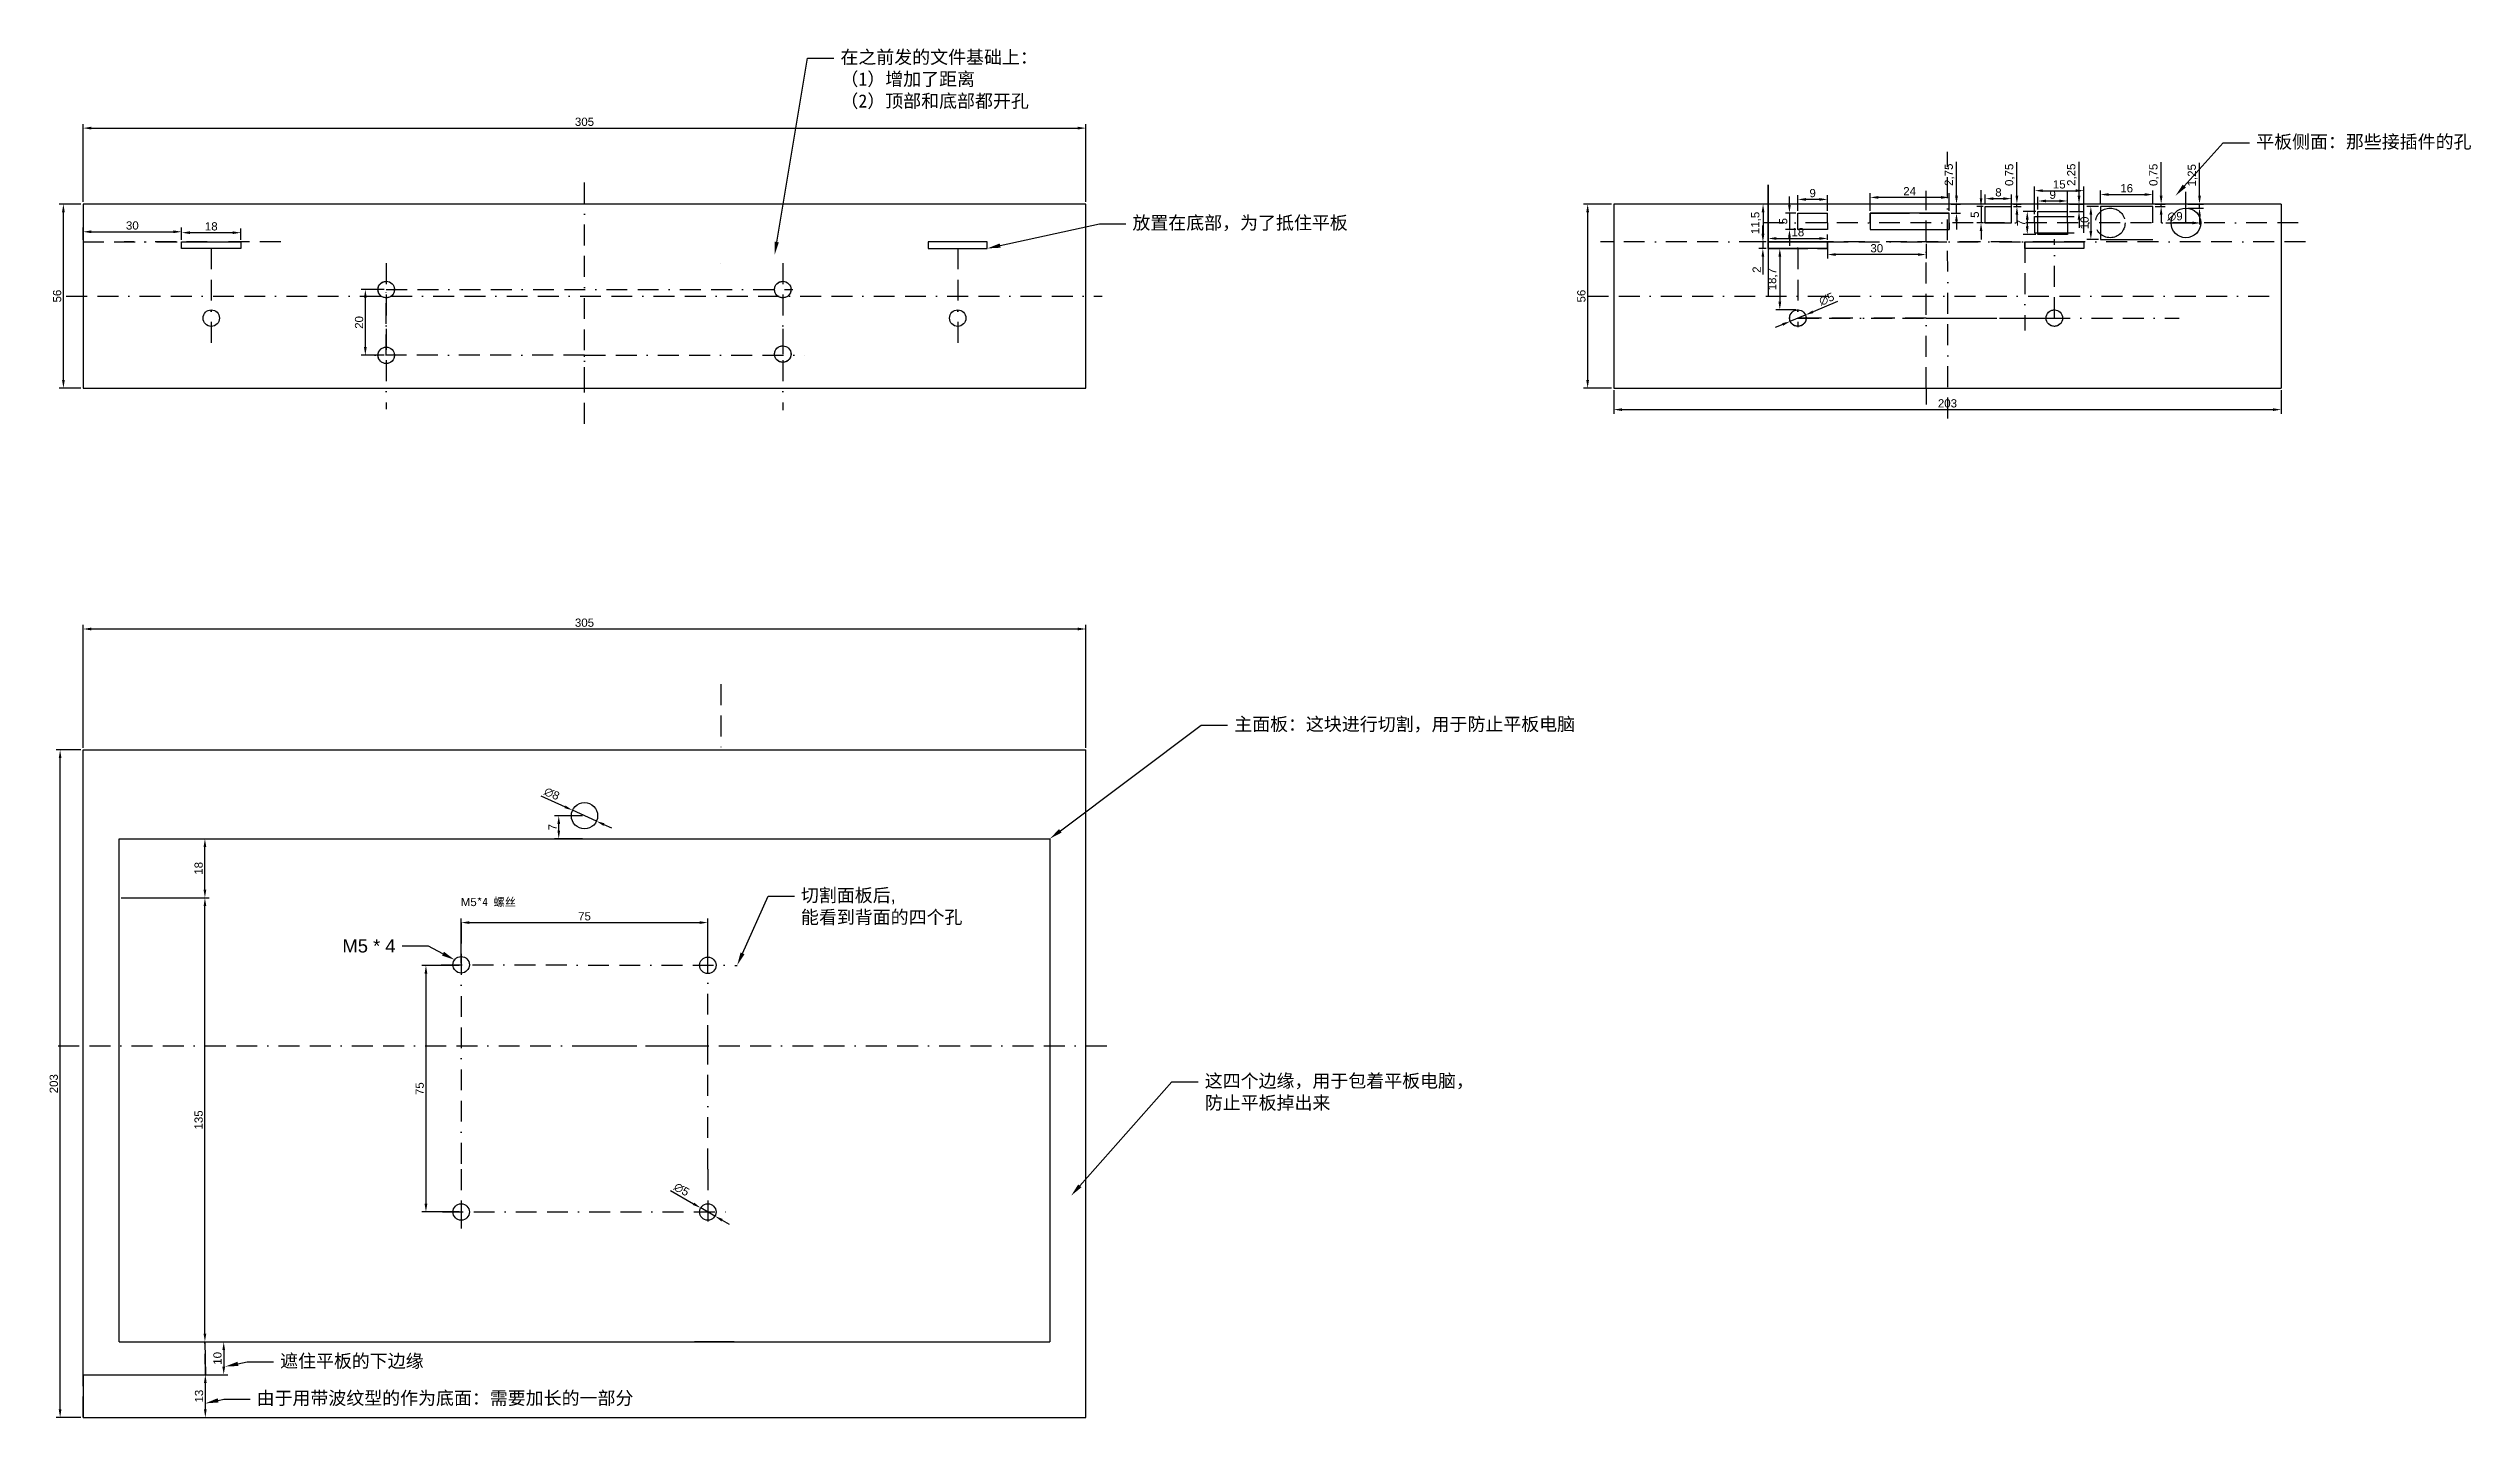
# Model space of a CAD drawing. Header units: millimetres. Extents: x -11 to 726, y 187 to 603.
import ezdxf
from ezdxf import colors
from ezdxf.entities.mleader import LeaderData, LeaderLine
from ezdxf.math import Vec2, Vec3

# ---------------------------------------------------------------- set-up
doc = ezdxf.new("R2010")
doc.units = ezdxf.units.MM
doc.linetypes.add('ACAD_ISO02W100', pattern=[15, 12, -3])
doc.linetypes.add('BORDER2', pattern=[22.225, 6.35, -3.175, 6.35, -3.175, 0, -3.175])
doc.layers.add('实线层', color=7, linetype='Continuous', lineweight=30)
doc.layers.add('注释层', color=245, linetype='Continuous', lineweight=30)
for name, color, linetype in [('标注层', 30, 'Continuous'), ('虚线层', 160, 'ACAD_ISO02W100'), ('辅助层', 240, 'BORDER2')]:
    doc.layers.add(name, color=color, linetype=linetype)
doc.styles.get("Standard").update_dxf_attribs({"font": 'arial.ttf'})
doc.dimstyles.new('ISO-25', dxfattribs={"dimtxt": 2.5, "dimasz": 2.5, "dimexe": 1.25, "dimexo": 0.625, "dimtad": 1, "dimtxsty": 'Standard', "dimcen": 2.5, "dimadec": 0, "dimazin": 0, "dimtfac": 1, "dimtmove": 0, "dimatfit": 3, "dimfxl": 1, "dimarcsym": 0})

msp = doc.modelspace()

# ---------------------------------------------------------------- texts
at = {"layer": '注释层', "insert": (114.875, 345.015), "char_height": 2.5, "attachment_point": 1}
msp.add_mtext_dynamic_manual_height_columns('M5{\\fSimSun|b0|i0|c134|p2;*4 螺丝}', width=22.86849, gutter_width=12.5, heights=[0], dxfattribs=at)

# ---------------------------------------------------------------- blocks, each defined once
blk = doc.blocks.new('*D3')
at = {"layer": 'Defpoints', "color": 0, "transparency": 16777216}
for p in [(305, 426.78), (0, 390), (305, 390)]:
    blk.add_point(p, dxfattribs=at)
at = {"layer": '标注层', "color": 0, "lineweight": -2, "transparency": 16777216}
for p, q in [((0, 390.62), (0, 428.03)), ((305, 390.62), (305, 428.03)), ((2.5, 426.78), (302.5, 426.78))]:
    blk.add_line(p, q, dxfattribs=at)
at = {"layer": '标注层', "color": 0, "transparency": 16777216}
for points in [[(2.5, 427.19), (2.5, 426.36), (0, 426.78)], [(302.5, 427.19), (302.5, 426.36), (305, 426.78)]]:
    blk.add_solid(points, dxfattribs=at)
at = {"layer": '标注层', "color": 0, "transparency": 16777216, "insert": (152.5, 428.68), "char_height": 2.5, "attachment_point": 5}
blk.add_mtext('305', dxfattribs=at)
blk = doc.blocks.new('*D4')
at = {"layer": 'Defpoints', "color": 0, "transparency": 16777216}
for p in [(148.86, 371.65), (156.14, 368.35)]:
    blk.add_point(p, dxfattribs=at)
at = {"layer": '标注层', "color": 0, "lineweight": -2, "transparency": 16777216}
for p, q in [((139.19, 376.04), (146.58, 372.69)), ((156.14, 368.35), (148.86, 371.65)), ((158.42, 367.31), (160.7, 366.28))]:
    blk.add_line(p, q, dxfattribs=at)
at = {"layer": '标注层', "color": 0, "transparency": 16777216}
for points in [[(146.75, 373.07), (146.41, 372.31), (148.86, 371.65)], [(158.59, 367.69), (158.25, 366.93), (156.14, 368.35)]]:
    blk.add_solid(points, dxfattribs=at)
at = {"layer": '标注层', "color": 0, "transparency": 16777216, "insert": (142.56, 376.67), "char_height": 2.5, "attachment_point": 5, "rotation": 335.59438}
blk.add_mtext('∅8', dxfattribs=at)
blk = doc.blocks.new('*D5')
at = {"layer": 'Defpoints', "color": 0, "transparency": 16777216}
for p in [(305, 579.08), (0, 556), (305, 556)]:
    blk.add_point(p, dxfattribs=at)
at = {"layer": '标注层', "color": 0, "lineweight": -2, "transparency": 16777216}
for p, q in [((0, 556.62), (0, 580.33)), ((2.5, 579.08), (302.5, 579.08)), ((305, 556.62), (305, 580.33))]:
    blk.add_line(p, q, dxfattribs=at)
at = {"layer": '标注层', "color": 0, "transparency": 16777216}
for points in [[(2.5, 579.5), (2.5, 578.67), (0, 579.08)], [(302.5, 579.5), (302.5, 578.67), (305, 579.08)]]:
    blk.add_solid(points, dxfattribs=at)
at = {"layer": '标注层', "color": 0, "transparency": 16777216, "insert": (152.5, 580.99), "char_height": 2.5, "attachment_point": 5}
blk.add_mtext('305', dxfattribs=at)
blk = doc.blocks.new('*D6')
at = {"layer": 'Defpoints', "color": 0, "transparency": 16777216}
for p in [(144.67, 370), (152.5, 370), (152.5, 363)]:
    blk.add_point(p, dxfattribs=at)
at = {"layer": '标注层', "color": 0, "lineweight": -2, "transparency": 16777216}
for p, q in [((151.88, 370), (143.42, 370)), ((151.88, 363), (143.42, 363)), ((144.67, 365.5), (144.67, 367.5))]:
    blk.add_line(p, q, dxfattribs=at)
at = {"layer": '标注层', "color": 0, "transparency": 16777216}
for points in [[(144.26, 367.5), (145.09, 367.5), (144.67, 370)], [(144.26, 365.5), (145.09, 365.5), (144.67, 363)]]:
    blk.add_solid(points, dxfattribs=at)
at = {"layer": '标注层', "color": 0, "transparency": 16777216, "insert": (142.8, 366.5), "char_height": 2.5, "attachment_point": 5, "rotation": 90}
blk.add_mtext('7', dxfattribs=at)
blk = doc.blocks.new('*D7')
at = {"layer": 'Defpoints', "color": 0, "transparency": 16777216}
for p in [(543.47, 558.01), (543.47, 553.25), (567.47, 553.25)]:
    blk.add_point(p, dxfattribs=at)
at = {"layer": '标注层', "color": 0, "lineweight": -2, "transparency": 16777216}
for p, q in [((543.47, 553.88), (543.47, 559.26)), ((564.97, 558.01), (545.97, 558.01)), ((567.47, 553.88), (567.47, 559.26))]:
    blk.add_line(p, q, dxfattribs=at)
at = {"layer": '标注层', "color": 0, "transparency": 16777216}
for points in [[(545.97, 558.43), (545.97, 557.59), (543.47, 558.01)], [(564.97, 558.43), (564.97, 557.59), (567.47, 558.01)]]:
    blk.add_solid(points, dxfattribs=at)
at = {"layer": '标注层', "color": 0, "transparency": 16777216, "insert": (555.47, 559.89), "char_height": 2.5, "attachment_point": 5}
blk.add_mtext('24', dxfattribs=at)
blk = doc.blocks.new('*D8')
at = {"layer": 'Defpoints', "color": 0, "transparency": 16777216}
for p in [(521.47, 557.4), (521.47, 553.25), (530.47, 553.25)]:
    blk.add_point(p, dxfattribs=at)
at = {"layer": '标注层', "color": 0, "lineweight": -2, "transparency": 16777216}
for p, q in [((521.47, 553.88), (521.47, 558.65)), ((527.97, 557.4), (523.97, 557.4)), ((530.47, 553.88), (530.47, 558.65))]:
    blk.add_line(p, q, dxfattribs=at)
at = {"layer": '标注层', "color": 0, "transparency": 16777216}
for points in [[(523.97, 557.82), (523.97, 556.98), (521.47, 557.4)], [(527.97, 557.82), (527.97, 556.98), (530.47, 557.4)]]:
    blk.add_solid(points, dxfattribs=at)
at = {"layer": '标注层', "color": 0, "transparency": 16777216, "insert": (525.97, 559.3), "char_height": 2.5, "attachment_point": 5}
blk.add_mtext('9', dxfattribs=at)
blk = doc.blocks.new('*D9')
at = {"layer": 'Defpoints', "color": 0, "transparency": 16777216}
for p in [(30, 345), (37.07, 345), (30, 210)]:
    blk.add_point(p, dxfattribs=at)
at = {"layer": '标注层', "color": 0, "lineweight": -2, "transparency": 16777216}
for p, q in [((30.63, 345), (38.32, 345)), ((37.07, 212.5), (37.07, 342.5)), ((30.63, 210), (38.32, 210))]:
    blk.add_line(p, q, dxfattribs=at)
at = {"layer": '标注层', "color": 0, "transparency": 16777216}
for points in [[(36.66, 342.5), (37.49, 342.5), (37.07, 345)], [(36.66, 212.5), (37.49, 212.5), (37.07, 210)]]:
    blk.add_solid(points, dxfattribs=at)
at = {"layer": '标注层', "color": 0, "transparency": 16777216, "insert": (35.17, 277.5), "char_height": 2.5, "attachment_point": 5, "rotation": 90}
blk.add_mtext('135', dxfattribs=at)
blk = doc.blocks.new('*D10')
at = {"layer": 'Defpoints', "color": 0, "transparency": 16777216}
for p in [(11, 363), (37.07, 363), (11, 345)]:
    blk.add_point(p, dxfattribs=at)
at = {"layer": '标注层', "color": 0, "lineweight": -2, "transparency": 16777216}
for p, q in [((11.63, 363), (38.32, 363)), ((37.07, 347.5), (37.07, 360.5)), ((11.63, 345), (38.32, 345))]:
    blk.add_line(p, q, dxfattribs=at)
at = {"layer": '标注层', "color": 0, "transparency": 16777216}
for points in [[(36.66, 360.5), (37.49, 360.5), (37.07, 363)], [(36.66, 347.5), (37.49, 347.5), (37.07, 345)]]:
    blk.add_solid(points, dxfattribs=at)
at = {"layer": '标注层', "color": 0, "transparency": 16777216, "insert": (35.17, 354), "char_height": 2.5, "attachment_point": 5, "rotation": 90}
blk.add_mtext('18', dxfattribs=at)
blk = doc.blocks.new('*D11')
at = {"layer": 'Defpoints', "color": 0, "transparency": 16777216}
for p in [(578.47, 555.25), (577.18, 550.25), (578.47, 550.25)]:
    blk.add_point(p, dxfattribs=at)
at = {"layer": '标注层', "color": 0, "lineweight": -2, "transparency": 16777216}
for p, q in [((577.18, 557.75), (577.18, 560.25)), ((577.85, 555.25), (575.93, 555.25)), ((577.18, 555.25), (577.18, 550.25)), ((577.85, 550.25), (575.93, 550.25)), ((577.18, 547.75), (577.18, 545.25))]:
    blk.add_line(p, q, dxfattribs=at)
at = {"layer": '标注层', "color": 0, "transparency": 16777216}
for points in [[(576.77, 557.75), (577.6, 557.75), (577.18, 555.25)], [(576.77, 547.75), (577.6, 547.75), (577.18, 550.25)]]:
    blk.add_solid(points, dxfattribs=at)
at = {"layer": '标注层', "color": 0, "transparency": 16777216, "insert": (575.29, 552.75), "char_height": 2.5, "attachment_point": 5, "rotation": 90}
blk.add_mtext('5', dxfattribs=at)
blk = doc.blocks.new('*D12')
at = {"layer": 'Defpoints', "color": 0, "transparency": 16777216}
for p in [(594.47, 553.75), (591.24, 546.75), (594.47, 546.75)]:
    blk.add_point(p, dxfattribs=at)
at = {"layer": '标注层', "color": 0, "lineweight": -2, "transparency": 16777216}
for p, q in [((593.85, 553.75), (589.99, 553.75)), ((593.85, 546.75), (589.99, 546.75)), ((591.24, 551.25), (591.24, 549.25))]:
    blk.add_line(p, q, dxfattribs=at)
at = {"layer": '标注层', "color": 0, "transparency": 16777216}
for points in [[(590.82, 551.25), (591.66, 551.25), (591.24, 553.75)], [(590.82, 549.25), (591.66, 549.25), (591.24, 546.75)]]:
    blk.add_solid(points, dxfattribs=at)
at = {"layer": '标注层', "color": 0, "transparency": 16777216, "insert": (589.37, 550.25), "char_height": 2.5, "attachment_point": 5, "rotation": 90}
blk.add_mtext('7', dxfattribs=at)
blk = doc.blocks.new('*D13')
at = {"layer": 'Defpoints', "color": 0, "transparency": 16777216}
for p in [(530.47, 544.5), (530.47, 540.64), (560.47, 544.5)]:
    blk.add_point(p, dxfattribs=at)
at = {"layer": '标注层', "color": 0, "lineweight": -2, "transparency": 16777216}
for p, q in [((530.47, 543.88), (530.47, 539.39)), ((557.97, 540.64), (532.97, 540.64)), ((560.47, 543.88), (560.47, 539.39))]:
    blk.add_line(p, q, dxfattribs=at)
at = {"layer": '标注层', "color": 0, "transparency": 16777216}
for points in [[(532.97, 541.05), (532.97, 540.22), (530.47, 540.64)], [(557.97, 541.05), (557.97, 540.22), (560.47, 540.64)]]:
    blk.add_solid(points, dxfattribs=at)
at = {"layer": '标注层', "color": 0, "transparency": 16777216, "insert": (545.47, 542.54), "char_height": 2.5, "attachment_point": 5}
blk.add_mtext('30', dxfattribs=at)
blk = doc.blocks.new('*D14')
at = {"layer": 'Defpoints', "color": 0, "transparency": 16777216}
for p in [(512.47, 556), (510.89, 544.5), (512.47, 544.5)]:
    blk.add_point(p, dxfattribs=at)
at = {"layer": '标注层', "color": 0, "lineweight": -2, "transparency": 16777216}
for p, q in [((511.85, 556), (509.64, 556)), ((510.89, 553.5), (510.89, 547)), ((511.85, 544.5), (509.64, 544.5))]:
    blk.add_line(p, q, dxfattribs=at)
at = {"layer": '标注层', "color": 0, "transparency": 16777216}
for points in [[(510.47, 553.5), (511.31, 553.5), (510.89, 556)], [(510.47, 547), (511.31, 547), (510.89, 544.5)]]:
    blk.add_solid(points, dxfattribs=at)
at = {"layer": '标注层', "color": 0, "transparency": 16777216, "insert": (508.76, 550.25), "char_height": 2.5, "attachment_point": 5, "rotation": 90}
blk.add_mtext('11,5', dxfattribs=at)
blk = doc.blocks.new('*D15')
at = {"layer": 'Defpoints', "color": 0, "transparency": 16777216}
for p in [(510.83, 542.5), (512.47, 544.5), (512.47, 542.5)]:
    blk.add_point(p, dxfattribs=at)
at = {"layer": '标注层', "color": 0, "lineweight": -2, "transparency": 16777216}
for p, q in [((510.83, 547), (510.83, 549.5)), ((511.85, 544.5), (509.58, 544.5)), ((511.85, 542.5), (509.58, 542.5)), ((510.83, 544.5), (510.83, 542.5)), ((510.83, 540), (510.83, 534.59))]:
    blk.add_line(p, q, dxfattribs=at)
at = {"layer": '标注层', "color": 0, "transparency": 16777216}
for points in [[(510.42, 547), (511.25, 547), (510.83, 544.5)], [(510.42, 540), (511.25, 540), (510.83, 542.5)]]:
    blk.add_solid(points, dxfattribs=at)
at = {"layer": '标注层', "color": 0, "transparency": 16777216, "insert": (508.95, 536.05), "char_height": 2.5, "attachment_point": 5, "rotation": 90}
blk.add_mtext('2', dxfattribs=at)
blk = doc.blocks.new('*D16')
at = {"layer": 'Defpoints', "color": 0, "transparency": 16777216}
for p in [(530.47, 545.52), (512.47, 544.5), (530.47, 544.5)]:
    blk.add_point(p, dxfattribs=at)
at = {"layer": '标注层', "color": 0, "lineweight": -2, "transparency": 16777216}
for p, q in [((512.47, 545.12), (512.47, 546.77)), ((514.97, 545.52), (527.97, 545.52)), ((530.47, 545.12), (530.47, 546.77))]:
    blk.add_line(p, q, dxfattribs=at)
at = {"layer": '标注层', "color": 0, "transparency": 16777216}
for points in [[(514.97, 545.94), (514.97, 545.11), (512.47, 545.52)], [(527.97, 545.94), (527.97, 545.11), (530.47, 545.52)]]:
    blk.add_solid(points, dxfattribs=at)
at = {"layer": '标注层', "color": 0, "transparency": 16777216, "insert": (521.47, 547.43), "char_height": 2.5, "attachment_point": 5}
blk.add_mtext('18', dxfattribs=at)
blk = doc.blocks.new('*D17')
at = {"layer": 'Defpoints', "color": 0, "transparency": 16777216}
for p in [(519.17, 520.34), (523.78, 522.26)]:
    blk.add_point(p, dxfattribs=at)
at = {"layer": '标注层', "color": 0, "lineweight": -2, "transparency": 16777216}
for p, q in [((533.58, 526.37), (526.09, 523.23)), ((516.86, 519.37), (514.55, 518.41)), ((519.17, 520.34), (523.78, 522.26))]:
    blk.add_line(p, q, dxfattribs=at)
at = {"layer": '标注层', "color": 0, "transparency": 16777216}
for points in [[(525.93, 523.61), (526.25, 522.84), (523.78, 522.26)], [(516.7, 519.76), (517.02, 518.99), (519.17, 520.34)]]:
    blk.add_solid(points, dxfattribs=at)
at = {"layer": '标注层', "color": 0, "transparency": 16777216, "insert": (530.23, 527.1), "char_height": 2.5, "attachment_point": 5, "rotation": 22.69662}
blk.add_mtext('∅5', dxfattribs=at)
blk = doc.blocks.new('*D18')
at = {"layer": 'Defpoints', "color": 0, "transparency": 16777216}
for p in [(521.47, 542.5), (515.99, 523.8), (521.47, 523.8)]:
    blk.add_point(p, dxfattribs=at)
at = {"layer": '标注层', "color": 0, "lineweight": -2, "transparency": 16777216}
for p, q in [((520.85, 542.5), (514.74, 542.5)), ((515.99, 540), (515.99, 526.3)), ((520.85, 523.8), (514.74, 523.8))]:
    blk.add_line(p, q, dxfattribs=at)
at = {"layer": '标注层', "color": 0, "transparency": 16777216}
for points in [[(515.58, 540), (516.41, 540), (515.99, 542.5)], [(515.58, 526.3), (516.41, 526.3), (515.99, 523.8)]]:
    blk.add_solid(points, dxfattribs=at)
at = {"layer": '标注层', "color": 0, "transparency": 16777216, "insert": (513.87, 533.15), "char_height": 2.5, "attachment_point": 5, "rotation": 90}
blk.add_mtext('18,7', dxfattribs=at)
blk = doc.blocks.new('*D19')
at = {"layer": 'Defpoints', "color": 0, "transparency": 16777216}
for p in [(-5.96, 556), (0, 556), (0, 500)]:
    blk.add_point(p, dxfattribs=at)
at = {"layer": '标注层', "color": 0, "lineweight": -2, "transparency": 16777216}
for p, q in [((-0.63, 556), (-7.21, 556)), ((-5.96, 502.5), (-5.96, 553.5)), ((-0.63, 500), (-7.21, 500))]:
    blk.add_line(p, q, dxfattribs=at)
at = {"layer": '标注层', "color": 0, "transparency": 16777216}
for points in [[(-6.38, 553.5), (-5.54, 553.5), (-5.96, 556)], [(-6.38, 502.5), (-5.54, 502.5), (-5.96, 500)]]:
    blk.add_solid(points, dxfattribs=at)
at = {"layer": '标注层', "color": 0, "transparency": 16777216, "insert": (-7.86, 528), "char_height": 2.5, "attachment_point": 5, "rotation": 90}
blk.add_mtext('56', dxfattribs=at)
blk = doc.blocks.new('*D20')
at = {"layer": 'Defpoints', "color": 0, "transparency": 16777216}
for p in [(465.47, 556), (457.55, 500), (465.47, 500)]:
    blk.add_point(p, dxfattribs=at)
at = {"layer": '标注层', "color": 0, "lineweight": -2, "transparency": 16777216}
for p, q in [((464.85, 556), (456.3, 556)), ((457.55, 553.5), (457.55, 502.5)), ((464.85, 500), (456.3, 500))]:
    blk.add_line(p, q, dxfattribs=at)
at = {"layer": '标注层', "color": 0, "transparency": 16777216}
for points in [[(457.14, 553.5), (457.97, 553.5), (457.55, 556)], [(457.14, 502.5), (457.97, 502.5), (457.55, 500)]]:
    blk.add_solid(points, dxfattribs=at)
at = {"layer": '标注层', "color": 0, "transparency": 16777216, "insert": (455.65, 528), "char_height": 2.5, "attachment_point": 5, "rotation": 90}
blk.add_mtext('56', dxfattribs=at)
blk = doc.blocks.new('*D21')
at = {"layer": 'Defpoints', "color": 0, "transparency": 16777216}
for p in [(521.47, 553.25), (518.92, 548.25), (521.47, 548.25)]:
    blk.add_point(p, dxfattribs=at)
at = {"layer": '标注层', "color": 0, "lineweight": -2, "transparency": 16777216}
for p, q in [((520.85, 553.25), (517.67, 553.25)), ((518.92, 555.75), (518.92, 558.25)), ((518.92, 553.25), (518.92, 548.25)), ((520.85, 548.25), (517.67, 548.25)), ((518.92, 545.75), (518.92, 543.25))]:
    blk.add_line(p, q, dxfattribs=at)
at = {"layer": '标注层', "color": 0, "transparency": 16777216}
for points in [[(518.5, 555.75), (519.34, 555.75), (518.92, 553.25)], [(518.5, 545.75), (519.34, 545.75), (518.92, 548.25)]]:
    blk.add_solid(points, dxfattribs=at)
at = {"layer": '标注层', "color": 0, "transparency": 16777216, "insert": (517.02, 550.75), "char_height": 2.5, "attachment_point": 5, "rotation": 90}
blk.add_mtext('5', dxfattribs=at)
blk = doc.blocks.new('*D22')
at = {"layer": 'Defpoints', "color": 0, "transparency": 16777216}
for p in [(613.47, 555.25), (610.58, 545.25), (613.47, 545.25)]:
    blk.add_point(p, dxfattribs=at)
at = {"layer": '标注层', "color": 0, "lineweight": -2, "transparency": 16777216}
for p, q in [((612.85, 555.25), (609.33, 555.25)), ((610.58, 552.75), (610.58, 547.75)), ((612.85, 545.25), (609.33, 545.25))]:
    blk.add_line(p, q, dxfattribs=at)
at = {"layer": '标注层', "color": 0, "transparency": 16777216}
for points in [[(610.16, 552.75), (610.99, 552.75), (610.58, 555.25)], [(610.16, 547.75), (610.99, 547.75), (610.58, 545.25)]]:
    blk.add_solid(points, dxfattribs=at)
at = {"layer": '标注层', "color": 0, "transparency": 16777216, "insert": (608.67, 550.25), "char_height": 2.5, "attachment_point": 5, "rotation": 90}
blk.add_mtext('10', dxfattribs=at)
blk = doc.blocks.new('*D23')
at = {"layer": 'Defpoints', "color": 0, "transparency": 16777216}
for p in [(634.97, 550.25), (643.97, 550.25)]:
    blk.add_point(p, dxfattribs=at)
at = {"layer": '标注层', "color": 0, "lineweight": -2, "transparency": 16777216}
blk.add_line((633.36, 550.25), (641.47, 550.25), dxfattribs=at)
at = {"layer": '标注层', "color": 0, "transparency": 16777216}
blk.add_solid([(641.47, 550.67), (641.47, 549.83), (643.97, 550.25)], dxfattribs=at)
at = {"layer": '标注层', "color": 0, "transparency": 16777216, "insert": (636.17, 552.22), "char_height": 2.5, "attachment_point": 5}
blk.add_mtext('∅9', dxfattribs=at)
blk = doc.blocks.new('*D24')
at = {"layer": 'Defpoints', "color": 0, "transparency": 16777216}
for p in [(567.47, 556), (567.47, 553.25), (569.71, 556)]:
    blk.add_point(p, dxfattribs=at)
at = {"layer": '标注层', "color": 0, "lineweight": -2, "transparency": 16777216}
for p, q in [((569.71, 558.5), (569.71, 568.81)), ((568.1, 556), (570.96, 556)), ((568.1, 553.25), (570.96, 553.25)), ((569.71, 553.25), (569.71, 556)), ((569.71, 550.75), (569.71, 548.25))]:
    blk.add_line(p, q, dxfattribs=at)
at = {"layer": '标注层', "color": 0, "transparency": 16777216}
for points in [[(569.3, 558.5), (570.13, 558.5), (569.71, 556)], [(569.3, 550.75), (570.13, 550.75), (569.71, 553.25)]]:
    blk.add_solid(points, dxfattribs=at)
at = {"layer": '标注层', "color": 0, "transparency": 16777216, "insert": (567.59, 564.9), "char_height": 2.5, "attachment_point": 5, "rotation": 90}
blk.add_mtext('2,75', dxfattribs=at)
blk = doc.blocks.new('*D25')
at = {"layer": 'Defpoints', "color": 0, "transparency": 16777216}
for p in [(586.47, 556), (586.47, 555.25), (588.09, 556)]:
    blk.add_point(p, dxfattribs=at)
at = {"layer": '标注层', "color": 0, "lineweight": -2, "transparency": 16777216}
for p, q in [((588.09, 558.5), (588.09, 568.76)), ((587.1, 556), (589.34, 556)), ((587.1, 555.25), (589.34, 555.25)), ((588.09, 555.25), (588.09, 556)), ((588.09, 552.75), (588.09, 550.25))]:
    blk.add_line(p, q, dxfattribs=at)
at = {"layer": '标注层', "color": 0, "transparency": 16777216}
for points in [[(587.67, 558.5), (588.5, 558.5), (588.09, 556)], [(587.67, 552.75), (588.5, 552.75), (588.09, 555.25)]]:
    blk.add_solid(points, dxfattribs=at)
at = {"layer": '标注层', "color": 0, "transparency": 16777216, "insert": (585.96, 564.88), "char_height": 2.5, "attachment_point": 5, "rotation": 90}
blk.add_mtext('0,75', dxfattribs=at)
blk = doc.blocks.new('*D26')
at = {"layer": 'Defpoints', "color": 0, "transparency": 16777216}
for p in [(578.47, 555.25), (586.47, 557.63), (586.47, 555.25)]:
    blk.add_point(p, dxfattribs=at)
at = {"layer": '标注层', "color": 0, "lineweight": -2, "transparency": 16777216}
for p, q in [((578.47, 555.88), (578.47, 558.88)), ((580.97, 557.63), (583.97, 557.63)), ((586.47, 555.88), (586.47, 558.88))]:
    blk.add_line(p, q, dxfattribs=at)
at = {"layer": '标注层', "color": 0, "transparency": 16777216}
for points in [[(580.97, 558.05), (580.97, 557.22), (578.47, 557.63)], [(583.97, 558.05), (583.97, 557.22), (586.47, 557.63)]]:
    blk.add_solid(points, dxfattribs=at)
at = {"layer": '标注层', "color": 0, "transparency": 16777216, "insert": (582.47, 559.53), "char_height": 2.5, "attachment_point": 5}
blk.add_mtext('8', dxfattribs=at)
blk = doc.blocks.new('*D27')
at = {"layer": 'Defpoints', "color": 0, "transparency": 16777216}
for p in [(594.47, 553.75), (603.47, 556.92), (603.47, 553.75)]:
    blk.add_point(p, dxfattribs=at)
at = {"layer": '标注层', "color": 0, "lineweight": -2, "transparency": 16777216}
for p, q in [((594.47, 554.38), (594.47, 558.17)), ((596.97, 556.92), (600.97, 556.92)), ((603.47, 554.38), (603.47, 558.17))]:
    blk.add_line(p, q, dxfattribs=at)
at = {"layer": '标注层', "color": 0, "transparency": 16777216}
for points in [[(596.97, 557.34), (596.97, 556.5), (594.47, 556.92)], [(600.97, 557.34), (600.97, 556.5), (603.47, 556.92)]]:
    blk.add_solid(points, dxfattribs=at)
at = {"layer": '标注层', "color": 0, "transparency": 16777216, "insert": (598.97, 558.82), "char_height": 2.5, "attachment_point": 5}
blk.add_mtext('9', dxfattribs=at)
blk = doc.blocks.new('*D28')
at = {"layer": 'Defpoints', "color": 0, "transparency": 16777216}
for p in [(608.47, 560.06), (593.47, 552.25), (608.47, 552.25)]:
    blk.add_point(p, dxfattribs=at)
at = {"layer": '标注层', "color": 0, "lineweight": -2, "transparency": 16777216}
for p, q in [((593.47, 552.88), (593.47, 561.31)), ((595.97, 560.06), (605.97, 560.06)), ((608.47, 552.88), (608.47, 561.31))]:
    blk.add_line(p, q, dxfattribs=at)
at = {"layer": '标注层', "color": 0, "transparency": 16777216}
for points in [[(595.97, 560.48), (595.97, 559.65), (593.47, 560.06)], [(605.97, 560.48), (605.97, 559.65), (608.47, 560.06)]]:
    blk.add_solid(points, dxfattribs=at)
at = {"layer": '标注层', "color": 0, "transparency": 16777216, "insert": (600.97, 561.96), "char_height": 2.5, "attachment_point": 5}
blk.add_mtext('15', dxfattribs=at)
blk = doc.blocks.new('*D29')
at = {"layer": 'Defpoints', "color": 0, "transparency": 16777216}
for p in [(603.47, 556), (603.47, 553.75), (606.98, 556)]:
    blk.add_point(p, dxfattribs=at)
at = {"layer": '标注层', "color": 0, "lineweight": -2, "transparency": 16777216}
for p, q in [((606.98, 558.5), (606.98, 568.81)), ((604.1, 556), (608.23, 556)), ((604.1, 553.75), (608.23, 553.75)), ((606.98, 553.75), (606.98, 556)), ((606.98, 551.25), (606.98, 548.75))]:
    blk.add_line(p, q, dxfattribs=at)
at = {"layer": '标注层', "color": 0, "transparency": 16777216}
for points in [[(606.56, 558.5), (607.4, 558.5), (606.98, 556)], [(606.56, 551.25), (607.4, 551.25), (606.98, 553.75)]]:
    blk.add_solid(points, dxfattribs=at)
at = {"layer": '标注层', "color": 0, "transparency": 16777216, "insert": (604.85, 564.9), "char_height": 2.5, "attachment_point": 5, "rotation": 90}
blk.add_mtext('2,25', dxfattribs=at)
blk = doc.blocks.new('*D30')
at = {"layer": 'Defpoints', "color": 0, "transparency": 16777216}
for p in [(613.47, 555.25), (629.47, 558.88), (629.47, 555.25)]:
    blk.add_point(p, dxfattribs=at)
at = {"layer": '标注层', "color": 0, "lineweight": -2, "transparency": 16777216}
for p, q in [((613.47, 555.88), (613.47, 560.13)), ((629.47, 555.88), (629.47, 560.13)), ((615.97, 558.88), (626.97, 558.88))]:
    blk.add_line(p, q, dxfattribs=at)
at = {"layer": '标注层', "color": 0, "transparency": 16777216}
for points in [[(615.97, 559.3), (615.97, 558.47), (613.47, 558.88)], [(626.97, 559.3), (626.97, 558.47), (629.47, 558.88)]]:
    blk.add_solid(points, dxfattribs=at)
at = {"layer": '标注层', "color": 0, "transparency": 16777216, "insert": (621.47, 560.78), "char_height": 2.5, "attachment_point": 5}
blk.add_mtext('16', dxfattribs=at)
blk = doc.blocks.new('*D31')
at = {"layer": 'Defpoints', "color": 0, "transparency": 16777216}
for p in [(629.47, 556), (629.47, 555.25), (631.95, 556)]:
    blk.add_point(p, dxfattribs=at)
at = {"layer": '标注层', "color": 0, "lineweight": -2, "transparency": 16777216}
for p, q in [((631.95, 558.5), (631.95, 568.76)), ((630.1, 556), (633.2, 556)), ((630.1, 555.25), (633.2, 555.25)), ((631.95, 555.25), (631.95, 556)), ((631.95, 552.75), (631.95, 550.25))]:
    blk.add_line(p, q, dxfattribs=at)
at = {"layer": '标注层', "color": 0, "transparency": 16777216}
for points in [[(631.53, 558.5), (632.37, 558.5), (631.95, 556)], [(631.53, 552.75), (632.37, 552.75), (631.95, 555.25)]]:
    blk.add_solid(points, dxfattribs=at)
at = {"layer": '标注层', "color": 0, "transparency": 16777216, "insert": (629.82, 564.88), "char_height": 2.5, "attachment_point": 5, "rotation": 90}
blk.add_mtext('0,75', dxfattribs=at)
blk = doc.blocks.new('*D32')
at = {"layer": 'Defpoints', "color": 0, "transparency": 16777216}
for p in [(639.47, 556), (639.47, 554.75), (643.62, 556)]:
    blk.add_point(p, dxfattribs=at)
at = {"layer": '标注层', "color": 0, "lineweight": -2, "transparency": 16777216}
for p, q in [((643.62, 558.5), (643.62, 568.53)), ((640.1, 556), (644.87, 556)), ((640.1, 554.75), (644.87, 554.75)), ((643.62, 554.75), (643.62, 556)), ((643.62, 552.25), (643.62, 549.75))]:
    blk.add_line(p, q, dxfattribs=at)
at = {"layer": '标注层', "color": 0, "transparency": 16777216}
for points in [[(643.21, 558.5), (644.04, 558.5), (643.62, 556)], [(643.21, 552.25), (644.04, 552.25), (643.62, 554.75)]]:
    blk.add_solid(points, dxfattribs=at)
at = {"layer": '标注层', "color": 0, "transparency": 16777216, "insert": (641.5, 564.76), "char_height": 2.5, "attachment_point": 5, "rotation": 90}
blk.add_mtext('1,25', dxfattribs=at)
blk = doc.blocks.new('*D33')
at = {"layer": 'Defpoints', "color": 0, "transparency": 16777216}
for p in [(30, 547.56), (0, 544.5), (30, 544.5)]:
    blk.add_point(p, dxfattribs=at)
at = {"layer": '标注层', "color": 0, "lineweight": -2, "transparency": 16777216}
for p, q in [((0, 545.12), (0, 548.81)), ((2.5, 547.56), (27.5, 547.56)), ((30, 545.12), (30, 548.81))]:
    blk.add_line(p, q, dxfattribs=at)
at = {"layer": '标注层', "color": 0, "transparency": 16777216}
for points in [[(2.5, 547.97), (2.5, 547.14), (0, 547.56)], [(27.5, 547.97), (27.5, 547.14), (30, 547.56)]]:
    blk.add_solid(points, dxfattribs=at)
at = {"layer": '标注层', "color": 0, "transparency": 16777216, "insert": (15, 549.46), "char_height": 2.5, "attachment_point": 5}
blk.add_mtext('30', dxfattribs=at)
blk = doc.blocks.new('*D34')
at = {"layer": 'Defpoints', "color": 0, "transparency": 16777216}
for p in [(48, 547.29), (30, 544.5), (48, 544.5)]:
    blk.add_point(p, dxfattribs=at)
at = {"layer": '标注层', "color": 0, "lineweight": -2, "transparency": 16777216}
for p, q in [((30, 545.12), (30, 548.54)), ((32.5, 547.29), (45.5, 547.29)), ((48, 545.12), (48, 548.54))]:
    blk.add_line(p, q, dxfattribs=at)
at = {"layer": '标注层', "color": 0, "transparency": 16777216}
for points in [[(32.5, 547.7), (32.5, 546.87), (30, 547.29)], [(45.5, 547.7), (45.5, 546.87), (48, 547.29)]]:
    blk.add_solid(points, dxfattribs=at)
at = {"layer": '标注层', "color": 0, "transparency": 16777216, "insert": (39, 549.19), "char_height": 2.5, "attachment_point": 5}
blk.add_mtext('18', dxfattribs=at)
blk = doc.blocks.new('*D35')
at = {"layer": 'Defpoints', "color": 0, "transparency": 16777216}
for p in [(85.86, 530), (92.2, 530), (92.2, 510)]:
    blk.add_point(p, dxfattribs=at)
at = {"layer": '标注层', "color": 0, "lineweight": -2, "transparency": 16777216}
for p, q in [((91.58, 530), (84.61, 530)), ((85.86, 512.5), (85.86, 527.5)), ((91.58, 510), (84.61, 510))]:
    blk.add_line(p, q, dxfattribs=at)
at = {"layer": '标注层', "color": 0, "transparency": 16777216}
for points in [[(85.44, 527.5), (86.28, 527.5), (85.86, 530)], [(85.44, 512.5), (86.28, 512.5), (85.86, 510)]]:
    blk.add_solid(points, dxfattribs=at)
at = {"layer": '标注层', "color": 0, "transparency": 16777216, "insert": (83.96, 520), "char_height": 2.5, "attachment_point": 5, "rotation": 90}
blk.add_mtext('20', dxfattribs=at)
blk = doc.blocks.new('*D36')
at = {"layer": 'Defpoints', "color": 0, "transparency": 16777216}
for p in [(0, 200), (37.2, 200), (0, 187)]:
    blk.add_point(p, dxfattribs=at)
at = {"layer": '标注层', "color": 0, "lineweight": -2, "transparency": 16777216}
for p, q in [((0.62, 200), (38.45, 200)), ((37.2, 189.5), (37.2, 197.5)), ((0.62, 187), (38.45, 187))]:
    blk.add_line(p, q, dxfattribs=at)
at = {"layer": '标注层', "color": 0, "transparency": 16777216}
for points in [[(36.78, 197.5), (37.61, 197.5), (37.2, 200)], [(36.78, 189.5), (37.61, 189.5), (37.2, 187)]]:
    blk.add_solid(points, dxfattribs=at)
at = {"layer": '标注层', "color": 0, "transparency": 16777216, "insert": (35.29, 193.5), "char_height": 2.5, "attachment_point": 5, "rotation": 90}
blk.add_mtext('13', dxfattribs=at)
blk = doc.blocks.new('*D37')
at = {"layer": 'Defpoints', "color": 0, "transparency": 16777216}
for p in [(37.07, 210), (37.22, 200), (42.79, 200)]:
    blk.add_point(p, dxfattribs=at)
at = {"layer": '标注层', "color": 0, "lineweight": -2, "transparency": 16777216}
for p, q in [((37.7, 210), (44.04, 210)), ((42.79, 207.5), (42.79, 202.5)), ((37.85, 200), (44.04, 200))]:
    blk.add_line(p, q, dxfattribs=at)
at = {"layer": '标注层', "color": 0, "transparency": 16777216}
for points in [[(42.37, 207.5), (43.21, 207.5), (42.79, 210)], [(42.37, 202.5), (43.21, 202.5), (42.79, 200)]]:
    blk.add_solid(points, dxfattribs=at)
at = {"layer": '标注层', "color": 0, "transparency": 16777216, "insert": (40.89, 205), "char_height": 2.5, "attachment_point": 5, "rotation": 90}
blk.add_mtext('10', dxfattribs=at)
blk = doc.blocks.new('*D38')
at = {"layer": 'Defpoints', "color": 0, "transparency": 16777216}
for p in [(-6.96, 390), (0, 390), (0, 187)]:
    blk.add_point(p, dxfattribs=at)
at = {"layer": '标注层', "color": 0, "lineweight": -2, "transparency": 16777216}
for p, q in [((-0.63, 390), (-8.21, 390)), ((-6.96, 189.5), (-6.96, 387.5)), ((-0.63, 187), (-8.21, 187))]:
    blk.add_line(p, q, dxfattribs=at)
at = {"layer": '标注层', "color": 0, "transparency": 16777216}
for points in [[(-7.38, 387.5), (-6.55, 387.5), (-6.96, 390)], [(-7.38, 189.5), (-6.55, 189.5), (-6.96, 187)]]:
    blk.add_solid(points, dxfattribs=at)
at = {"layer": '标注层', "color": 0, "transparency": 16777216, "insert": (-8.87, 288.5), "char_height": 2.5, "attachment_point": 5, "rotation": 90}
blk.add_mtext('203', dxfattribs=at)
blk = doc.blocks.new('*D39')
at = {"layer": 'Defpoints', "color": 0, "transparency": 16777216}
for p in [(465.47, 500), (668.47, 500), (668.47, 493.48)]:
    blk.add_point(p, dxfattribs=at)
at = {"layer": '标注层', "color": 0, "lineweight": -2, "transparency": 16777216}
for p, q in [((465.47, 499.38), (465.47, 492.23)), ((668.47, 499.38), (668.47, 492.23)), ((467.97, 493.48), (665.97, 493.48))]:
    blk.add_line(p, q, dxfattribs=at)
at = {"layer": '标注层', "color": 0, "transparency": 16777216}
for points in [[(467.97, 493.89), (467.97, 493.06), (465.47, 493.48)], [(665.97, 493.89), (665.97, 493.06), (668.47, 493.48)]]:
    blk.add_solid(points, dxfattribs=at)
at = {"layer": '标注层', "color": 0, "transparency": 16777216, "insert": (566.97, 495.38), "char_height": 2.5, "attachment_point": 5}
blk.add_mtext('203', dxfattribs=at)
blk = doc.blocks.new('*D40')
at = {"layer": 'Defpoints', "color": 0, "transparency": 16777216}
for p in [(115, 324.5), (104.28, 249.5), (115, 249.5)]:
    blk.add_point(p, dxfattribs=at)
at = {"layer": '标注层', "color": 0, "lineweight": -2, "transparency": 16777216}
for p, q in [((114.37, 324.5), (103.03, 324.5)), ((104.28, 322), (104.28, 252)), ((114.37, 249.5), (103.03, 249.5))]:
    blk.add_line(p, q, dxfattribs=at)
at = {"layer": '标注层', "color": 0, "transparency": 16777216}
for points in [[(103.87, 322), (104.7, 322), (104.28, 324.5)], [(103.87, 252), (104.7, 252), (104.28, 249.5)]]:
    blk.add_solid(points, dxfattribs=at)
at = {"layer": '标注层', "color": 0, "transparency": 16777216, "insert": (102.39, 287), "char_height": 2.5, "attachment_point": 5, "rotation": 90}
blk.add_mtext('75', dxfattribs=at)
blk = doc.blocks.new('*D41')
at = {"layer": 'Defpoints', "color": 0, "transparency": 16777216}
for p in [(190, 337.5), (115, 324.5), (190, 324.52)]:
    blk.add_point(p, dxfattribs=at)
at = {"layer": '标注层', "color": 0, "lineweight": -2, "transparency": 16777216}
for p, q in [((115, 325.13), (115, 338.75)), ((117.5, 337.5), (187.5, 337.5)), ((190, 325.14), (190, 338.75))]:
    blk.add_line(p, q, dxfattribs=at)
at = {"layer": '标注层', "color": 0, "transparency": 16777216}
for points in [[(117.5, 337.92), (117.5, 337.08), (115, 337.5)], [(187.5, 337.92), (187.5, 337.08), (190, 337.5)]]:
    blk.add_solid(points, dxfattribs=at)
at = {"layer": '标注层', "color": 0, "transparency": 16777216, "insert": (152.5, 339.4), "char_height": 2.5, "attachment_point": 5}
blk.add_mtext('75', dxfattribs=at)
blk = doc.blocks.new('*D42')
at = {"layer": 'Defpoints', "color": 0, "transparency": 16777216}
for p in [(187.83, 250.74), (192.17, 248.26)]:
    blk.add_point(p, dxfattribs=at)
at = {"layer": '标注层', "color": 0, "lineweight": -2, "transparency": 16777216}
for p, q in [((178.61, 256.03), (185.66, 251.99)), ((192.17, 248.26), (187.83, 250.74)), ((194.34, 247.01), (196.51, 245.77))]:
    blk.add_line(p, q, dxfattribs=at)
at = {"layer": '标注层', "color": 0, "transparency": 16777216}
for points in [[(185.87, 252.35), (185.45, 251.63), (187.83, 250.74)], [(194.55, 247.37), (194.13, 246.65), (192.17, 248.26)]]:
    blk.add_solid(points, dxfattribs=at)
at = {"layer": '标注层', "color": 0, "transparency": 16777216, "insert": (182.03, 256.34), "char_height": 2.5, "attachment_point": 5, "rotation": 330.17636}
blk.add_mtext('∅5', dxfattribs=at)

# ---------------------------------------------------------------- dimensions: what is measured, and where the dimension line sits
at = {"layer": '标注层'}
for base, p1, p2, picture, middle in [((305, 579.083), (0, 556), (305, 556), '*D5', (152.5, 580.985)), ((521.473, 557.399), (530.473, 553.25), (521.473, 553.25), '*D8', (525.973, 559.3)), ((543.473, 558.009), (567.473, 553.25), (543.473, 553.25), '*D7', (555.473, 559.889)), ((586.473, 557.632), (578.473, 555.25), (586.473, 555.25), '*D26', (582.473, 559.533)), ((608.473, 560.062), (593.473, 552.25), (608.473, 552.25), '*D28', (600.973, 561.964)), ((603.473, 556.92), (594.473, 553.75), (603.473, 553.75), '*D27', (598.973, 558.822)), ((629.473, 558.883), (613.473, 555.25), (629.473, 555.25), '*D30', (621.473, 560.785)), ((30, 547.558), (0, 544.5), (30, 544.5), '*D33', (15, 549.46)), ((48, 547.287), (30, 544.5), (48, 544.5), '*D34', (39, 549.189)), ((530.473, 545.525), (512.473, 544.5), (530.473, 544.5), '*D16', (521.473, 547.426)), ((530.473, 540.636), (560.473, 544.5), (530.473, 544.5), '*D13', (545.473, 542.538)), ((668.473, 493.476), (465.473, 500), (668.473, 500), '*D39', (566.973, 495.378)), ((305, 426.777), (0, 390), (305, 390), '*D3', (152.5, 428.679)), ((190, 337.5), (115, 324.5), (190, 324.518), '*D41', (152.5, 339.396))]:
    dim = msp.add_linear_dim(base=base, p1=p1, p2=p2, dimstyle='ISO-25', dxfattribs=at)
    dim.commit()
    dim.dimension.update_dxf_attribs({"geometry": picture, "text_midpoint": middle})
for base, p1, p2, picture, middle in [((569.714, 556), (567.473, 553.25), (567.473, 556), '*D24', (567.586, 564.903)), ((588.086, 556), (586.473, 555.25), (586.473, 556), '*D25', (585.958, 564.881)), ((606.98, 556), (603.473, 553.75), (603.473, 556), '*D29', (604.853, 564.903)), ((631.951, 556), (629.473, 555.25), (629.473, 556), '*D31', (629.823, 564.881)), ((643.624, 556), (639.473, 554.75), (639.473, 556), '*D32', (641.496, 564.764)), ((577.183, 550.25), (578.473, 555.25), (578.473, 550.25), '*D11', (575.286, 552.75)), ((-5.961, 556), (0, 500), (0, 556), '*D19', (-7.862, 528)), ((457.555, 500), (465.473, 556), (465.473, 500), '*D20', (455.653, 528)), ((510.891, 544.5), (512.473, 556), (512.473, 544.5), '*D14', (508.764, 550.25)), ((518.921, 548.25), (521.473, 553.25), (521.473, 548.25), '*D21', (517.024, 550.75)), ((591.24, 546.75), (594.473, 553.75), (594.473, 546.75), '*D12', (589.365, 550.25)), ((610.576, 545.25), (613.473, 555.25), (613.473, 545.25), '*D22', (608.674, 550.25)), ((510.834, 542.5), (512.473, 544.5), (512.473, 542.5), '*D15', (508.954, 536.047)), ((515.994, 523.8), (521.473, 542.5), (521.473, 523.8), '*D18', (513.866, 533.15)), ((85.86, 530), (92.2, 510), (92.2, 530), '*D35', (83.958, 520)), ((-6.963, 390), (0, 187), (0, 390), '*D38', (-8.865, 288.5)), ((144.673, 370), (152.5, 363), (152.5, 370), '*D6', (142.798, 366.5)), ((37.073, 363), (11, 345), (11, 363), '*D10', (35.171, 354)), ((37.073, 345), (30, 210), (30, 345), '*D9', (35.17, 277.5)), ((104.283, 249.5), (115, 324.5), (115, 249.5), '*D40', (102.386, 287)), ((42.791, 200), (37.073, 210), (37.221, 200), '*D37', (40.89, 205)), ((37.197, 200), (0, 187), (0, 200), '*D36', (35.295, 193.5))]:
    dim = msp.add_linear_dim(base=base, p1=p1, p2=p2, angle=90, dimstyle='ISO-25', dxfattribs=at)
    dim.commit()
    dim.dimension.update_dxf_attribs({"geometry": picture, "text_midpoint": middle})
dim = msp.add_diameter_dim_2p(p1=(634.973, 550.25), p2=(643.973, 550.25), dimstyle='ISO-25', dxfattribs=at)
dim.commit()
dim.dimension.update_dxf_attribs({"geometry": '*D23', "text_midpoint": (636.166, 550.25), "dimtype": 163})
for p1, p2, picture, middle in [((519.167, 520.335), (523.78, 522.265), '*D17', (530.228, 527.098)), ((156.143, 368.347), (148.857, 371.653), '*D4', (142.563, 376.674)), ((192.169, 248.257), (187.831, 250.743), '*D42', (182.033, 256.34))]:
    dim = msp.add_diameter_dim_2p(p1=p1, p2=p2, dimstyle='ISO-25', dxfattribs=at)
    dim.commit()
    dim.dimension.update_dxf_attribs({"geometry": picture, "text_midpoint": middle})

# ---------------------------------------------------------------- linework, layer by layer
at = {"layer": '实线层'}
for p, q in [((305, 556), (0, 556)), ((0, 556), (0, 500)), ((305, 500), (305, 556)), ((668.473, 556), (465.473, 556)), ((465.473, 556), (465.473, 500)), ((521.473, 550.25), (521.473, 553.25)), ((521.473, 553.25), (530.473, 553.25)), ((530.473, 550.25), (530.473, 553.25)), ((543.473, 550.25), (543.473, 553.25)), ((567.473, 553.25), (543.473, 553.25)), ((543.473, 553.25), (543.473, 548.25)), ((567.473, 548.25), (567.473, 553.25)), ((578.473, 550.25), (578.473, 555.25)), ((578.473, 555.25), (586.473, 555.25)), ((586.473, 550.25), (586.473, 555.25)), ((594.473, 550.25), (594.473, 553.75)), ((594.473, 553.75), (603.473, 553.75)), ((603.473, 550.25), (603.473, 553.75)), ((629.473, 555.25), (613.473, 555.25)), ((613.473, 555.25), (613.473, 545.25)), ((629.473, 550.25), (629.473, 555.25)), ((668.473, 556), (668.473, 500)), ((521.473, 548.25), (521.473, 550.25)), ((530.473, 548.25), (521.473, 548.25)), ((530.473, 550.25), (530.473, 548.25)), ((543.473, 550.25), (543.473, 548.25)), ((543.473, 548.25), (567.473, 548.25)), ((578.473, 550.25), (586.473, 550.25)), ((594.473, 546.75), (594.473, 550.25)), ((603.473, 546.75), (594.473, 546.75)), ((603.473, 550.25), (603.473, 546.75)), ((30, 544.5), (48, 544.5)), ((30, 542.5), (30, 544.5)), ((48, 542.5), (30, 542.5)), ((48, 544.5), (48, 542.5)), ((275, 544.5), (257, 544.5)), ((257, 544.5), (257, 542.5)), ((257, 542.5), (275, 542.5)), ((275, 542.5), (275, 544.5)), ((512.473, 542.5), (512.473, 544.5)), ((512.473, 544.5), (530.473, 544.5)), ((530.473, 542.5), (512.473, 542.5)), ((530.473, 542.5), (521.473, 542.5)), ((530.473, 544.5), (530.473, 542.5)), ((590.473, 544.5), (608.473, 544.5)), ((590.473, 542.5), (590.473, 544.5)), ((608.473, 542.5), (590.473, 542.5)), ((608.473, 544.5), (608.473, 542.5)), ((613.473, 545.25), (629.473, 545.25)), ((0, 500), (305, 500)), ((465.473, 500), (668.473, 500)), ((0, 200), (0, 390)), ((0, 390), (305, 390)), ((305, 200), (305, 390)), ((11, 210), (11, 363)), ((11, 363), (152.5, 363)), ((152.5, 363), (294, 363)), ((294, 363), (294, 210)), ((11, 210), (294, 210)), ((305, 187), (305, 210)), ((0, 200), (0, 187)), ((0, 187), (305, 187))]:
    msp.add_line(p, q, dxfattribs=at)
for centre, radius in [((639.473, 550.25), 4.5), ((92.2, 530), 2.5), ((212.8, 530), 2.5), ((39, 521.3), 2.5), ((266, 521.3), 2.5), ((521.473, 521.3), 2.5), ((599.473, 521.3), 2.5), ((92.2, 510), 2.5), ((212.8, 510.356), 2.5), ((152.5, 370), 4), ((115, 324.671), 2.5), ((190, 324.518), 2.5), ((115, 249.5), 2.5), ((190, 249.5), 2.5)]:
    msp.add_circle(centre, radius, dxfattribs=at)
at = {"layer": '标注层'}
for p, q in [((512.473, 544.5), (512.473, 561.808)), ((512.473, 561.808), (512.473, 528)), ((586.473, 555.25), (586.473, 558.205)), ((603.473, 550.25), (603.473, 559.714)), ((608.473, 550.25), (608.473, 558.055)), ((639.473, 550.25), (639.473, 559.726)), ((639.473, 554.75), (639.473, 556)), ((194, 538), (194, 538)), ((194, 538), (194, 538)), ((37.073, 210), (37.221, 200))]:
    msp.add_line(p, q, dxfattribs=at)
at = {"layer": '虚线层'}
for p, q in [((543.473, 550.25), (543.473, 553.25)), ((543.473, 553.25), (567.473, 553.25)), ((567.473, 550.25), (567.473, 553.25)), ((543.473, 550.25), (543.473, 548.25)), ((543.473, 548.25), (567.473, 548.25)), ((567.473, 550.25), (567.473, 548.25)), ((593.473, 550.25), (593.473, 552.25)), ((593.473, 552.25), (608.473, 552.25)), ((593.473, 550.25), (593.473, 547.25)), ((593.473, 547.25), (608.473, 547.25)), ((608.473, 550.25), (608.473, 552.25)), ((608.473, 547.25), (608.473, 550.25)), ((530.473, 544.5), (512.473, 544.5)), ((512.473, 544.5), (512.473, 544.5)), ((512.473, 544.5), (512.473, 542.5)), ((512.473, 542.5), (512.473, 542.5)), ((512.473, 542.5), (530.473, 542.5)), ((530.473, 542.5), (530.473, 544.5)), ((530.473, 542.5), (530.473, 542.5)), ((590.473, 544.5), (608.473, 544.5)), ((590.473, 542.5), (590.473, 544.5)), ((608.473, 542.5), (590.473, 542.5)), ((608.473, 544.5), (608.473, 542.5)), ((107, 210), (122, 210)), ((198, 210), (183, 210))]:
    msp.add_line(p, q, dxfattribs=at)
for centre, radius in [((616.473, 550.25), 4.5), ((92.2, 530), 2.5), ((212.8, 530), 2.5), ((521.473, 521.3), 2.5), ((599.473, 521.3), 2.5), ((92.2, 510), 2.5), ((212.8, 510.356), 2.5)]:
    msp.add_circle(centre, radius, dxfattribs=at)
at = {"layer": '辅助层'}
for p, q in [((567.132, 490.794), (566.973, 571.905)), ((152.5, 489.204), (152.5, 563.58)), ((0, 556), (0, 544.5)), ((560.473, 500), (560.473, 560)), ((673.659, 550.25), (510.368, 550.25)), ((599.473, 521.3), (599.473, 545.318)), ((0, 544.5), (30, 544.5)), ((60.13, 544.5), (12.541, 544.5)), ((39, 542.5), (39, 512.333)), ((92.2, 538), (92.2, 512.654)), ((212.8, 538), (212.8, 510.356)), ((275, 544.5), (257, 544.5)), ((266, 542.5), (266, 510.822)), ((675.8, 544.5), (461.507, 544.5)), ((512.473, 542.5), (512.473, 544.5)), ((512.473, 544.5), (530.473, 544.5)), ((530.473, 542.5), (512.473, 542.5)), ((521.473, 542.5), (521.473, 542.8)), ((530.473, 542.5), (521.473, 542.5)), ((521.473, 542.5), (521.473, 518.597)), ((530.473, 544.5), (530.473, 542.5)), ((530.473, 544.5), (560.473, 544.5)), ((560.473, 544.5), (590.473, 544.5)), ((590.473, 544.5), (590.473, 517.504)), ((-5.117, 528), (309.883, 528)), ((92.2, 510), (92.2, 530)), ((92.2, 530), (215.888, 530)), ((457.526, 528), (665.981, 528)), ((92.2, 518), (92.2, 493.574)), ((212.8, 518), (212.8, 493.291)), ((521.473, 521.3), (637.405, 521.3)), ((560.473, 521.3), (521.473, 521.3)), ((560.473, 521.3), (599.473, 521.3)), ((152.5, 510), (85.5, 510)), ((152.5, 500), (152.5, 510)), ((152.5, 510), (219.5, 510)), ((465.473, 500), (566.973, 500)), ((560.473, 500), (560.473, 495)), ((194, 410), (194, 390)), ((115, 337.5), (115, 262.5)), ((115, 337.5), (115, 324.5)), ((190, 300), (190, 337.5)), ((108.927, 324.684), (198.924, 324.5)), ((-7.531, 300), (312.469, 300)), ((152.5, 300), (190, 300)), ((190, 262.5), (190, 300)), ((115, 262.5), (115, 249.5)), ((190, 262.5), (190, 244.085)), ((109.276, 249.5), (197.492, 249.5)), ((115, 249.5), (115, 244.5)), ((37.221, 200), (37.073, 210)), ((0, 200), (0, 187)), ((0, 187), (0, 200)), ((0, 200), (37.221, 200)), ((305, 187), (305, 200)), ((0, 187), (305, 187))]:
    msp.add_line(p, q, dxfattribs=at)

msp.set_redraw_order([(e.dxf.handle, doc.entitydb.next_handle()) for e in msp.query("TEXT MTEXT ATTDEF DIMENSION ARC_DIMENSION")])  # texts and dimensions are drawn at this point

# ---------------------------------------------------------------- leaders
at = {"layer": '标注层'}
ml = msp.add_multileader_mtext('Standard', dxfattribs=at)
ml.set_content('M5 * 4', color=256)
ml.set_leader_properties()
ml.build(insert=Vec2(0, 0))
ctx = ml.context
ctx.base_point, ctx.plane_origin = Vec3(77.577, 330.372), Vec3(113.009, 326.183)
ctx.text_align_type = 2
notes = []
notes.append((ctx, [(0, (1, 1, 0), (105.042, 330.372), (-1, 0), 8, [(0, [(113.009, 326.183)], 0, [])])]))
ctx.mtext.insert, ctx.mtext.alignment, ctx.mtext.flow_direction = Vec3(95.042, 332.406), 3, 5
at = {"layer": '注释层'}
ml = msp.add_multileader_mtext('Standard', dxfattribs=at)
ml.set_content('{\\fSimSun|b0|i0|c134|p2;在之前发的文件基础上：\\P（1）增加了距离\\P（2）顶部和底部都开孔}', color=256)
ml.set_leader_properties()
ml.build(insert=Vec2(0, 0))
ctx = ml.context
ctx.base_point, ctx.plane_origin = Vec3(228.33, 600.389), Vec3(204.793, 596.915)
notes.append((ctx, [(0, (1, 1, 0), (220.33, 600.389), (1, 0), 8, [(0, [(210.3, 540.5)], 0, [])])]))
ctx.mtext.insert, ctx.mtext.flow_direction = Vec3(230.33, 602.679), 5
ml = msp.add_multileader_mtext('Standard', dxfattribs=at)
ml.set_content('{\\fSimSun|b0|i0|c134|p2;平板侧面：那些接插件的孔}', color=256)
ml.set_leader_properties()
ml.build(insert=Vec2(0, 0))
ctx = ml.context
ctx.base_point, ctx.plane_origin = Vec3(658.855, 574.645), Vec3(636.325, 570.611)
notes.append((ctx, [(0, (1, 1, 0), (650.855, 574.645), (1, 0), 8, [(0, [(636.325, 558.5)], 0, [])])]))
ctx.mtext.insert, ctx.mtext.flow_direction = Vec3(660.855, 576.947), 5
ml = msp.add_multileader_mtext('Standard', dxfattribs=at)
ml.set_content('{\\fSimSun|b0|i0|c134|p2;放置在底部，为了抵住平板}', color=256)
ml.set_leader_properties()
ml.build(insert=Vec2(0, 0))
ctx = ml.context
ctx.base_point, ctx.plane_origin = Vec3(317.124, 550.004), Vec3(275, 542.5)
notes.append((ctx, [(0, (1, 1, 0), (309.124, 550.004), (1, 0), 8, [(0, [(275, 542.5)], 0, [])])]))
ctx.mtext.insert, ctx.mtext.flow_direction = Vec3(319.124, 552.306), 5
ml = msp.add_multileader_mtext('Standard', dxfattribs=at)
ml.set_content('{\\fSimSun|b0|i0|c134|p2;主面板：这块进行切割，用于防止平板电脑}', color=256)
ml.set_leader_properties()
ml.build(insert=Vec2(0, 0))
ctx = ml.context
ctx.base_point, ctx.plane_origin = Vec3(348.067, 397.548), Vec3(294, 363)
notes.append((ctx, [(0, (1, 1, 0), (340.067, 397.548), (1, 0), 8, [(0, [(294, 363)], 0, [])])]))
ctx.mtext.insert, ctx.mtext.flow_direction = Vec3(350.067, 399.85), 5
ml = msp.add_multileader_mtext('Standard', dxfattribs=at)
ml.set_content('{\\fSimSun|b0|i0|c134|p2;切割面板后},\\P{\\fSimSun|b0|i0|c134|p2;能看到背面的四个孔}', color=256)
ml.set_leader_properties()
ml.build(insert=Vec2(0, 0))
ctx = ml.context
ctx.base_point, ctx.plane_origin = Vec3(216.32, 345.534), Vec3(190, 337.5)
notes.append((ctx, [(0, (1, 1, 0), (208.32, 345.534), (1, 0), 8, [(0, [(198.924, 324.5)], 0, [])])]))
ctx.mtext.insert, ctx.mtext.flow_direction = Vec3(218.32, 347.825), 5
ml = msp.add_multileader_mtext('Standard', dxfattribs=at)
ml.set_content('{\\fSimSun|b0|i0|c134|p2;这四个边缘，用于包着平板电脑，\\P防止平板掉出来}', color=256)
ml.set_leader_properties()
ml.build(insert=Vec2(0, 0))
ctx = ml.context
ctx.base_point, ctx.plane_origin = Vec3(339.122, 289.08), Vec3(300.486, 254.46)
notes.append((ctx, [(0, (1, 1, 0), (331.122, 289.08), (1, 0), 8, [(0, [(300.486, 254.46)], 0, [])])]))
ctx.mtext.insert, ctx.mtext.flow_direction = Vec3(341.122, 291.381), 5
ml = msp.add_multileader_mtext('Standard', dxfattribs=at)
ml.set_content('{\\fSimSun|b0|i0|c134|p2;遮住平板的下边缘}', color=256)
ml.set_leader_properties()
ml.build(insert=Vec2(0, 0))
ctx = ml.context
ctx.base_point, ctx.plane_origin = Vec3(57.931, 203.901), Vec3(43.208, 202.5)
notes.append((ctx, [(0, (1, 1, 0), (49.931, 203.901), (1, 0), 8, [(0, [(43.208, 202.5)], 0, [])])]))
ctx.mtext.insert, ctx.mtext.flow_direction = Vec3(59.931, 206.203), 5
ml = msp.add_multileader_mtext('Standard', dxfattribs=at)
ml.set_content('{\\fSimSun|b0|i0|c134|p2;由于用带波纹型的作为底面：需要加长的一部分}', color=256)
ml.set_leader_properties()
ml.build(insert=Vec2(0, 0))
ctx = ml.context
ctx.base_point, ctx.plane_origin = Vec3(50.791, 192.634), Vec3(37.197, 191.307)
notes.append((ctx, [(0, (1, 1, 0), (42.791, 192.634), (1, 0), 8, [(0, [(37.197, 191.307)], 0, [])])]))
ctx.mtext.insert, ctx.mtext.flow_direction = Vec3(52.791, 194.924), 5
for ctx, leaders in notes:
    for number, flags, end, landing, length, lines in leaders:
        leader = LeaderData()
        leader.index, (leader.has_last_leader_line, leader.has_dogleg_vector, leader.attachment_direction) = number, flags
        leader.last_leader_point, leader.dogleg_vector, leader.dogleg_length = Vec3(end), Vec3(landing), length
        for number, points, colour, breaks in lines:
            line = LeaderLine()
            line.index, line.vertices, line.color, line.breaks = number, Vec3.list(points), colors.encode_raw_color(colour), breaks
            leader.lines.append(line)
        ctx.leaders.append(leader)

doc.saveas('drawing.dxf')
